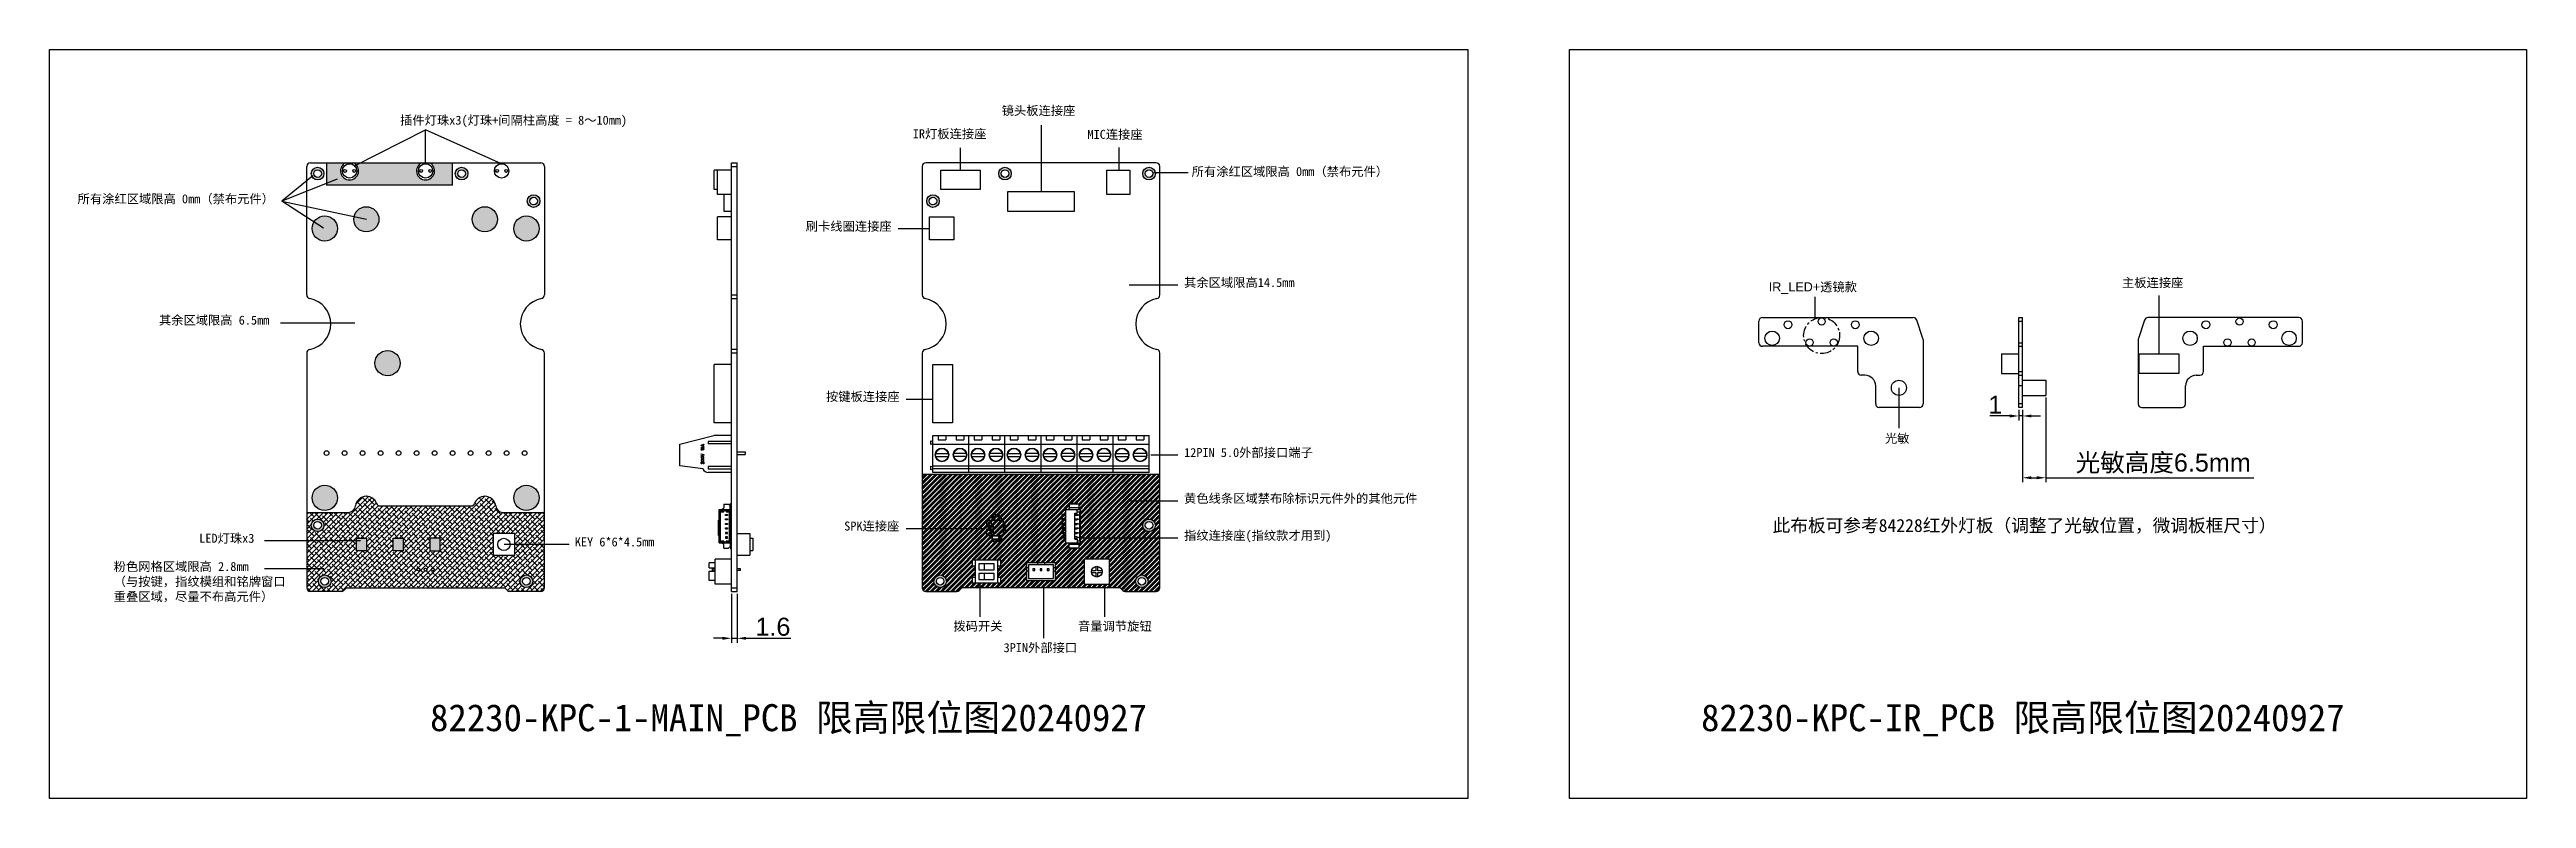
# Model space of a CAD drawing. Header units: millimetres. Extents: x 7 to 1252, y -707 to 211.
# Drawn here: x 7 to 694, y 4 to 211 of the extents above; entities that cross this region are included whole.
import ezdxf

# ---------------------------------------------------------------- set-up
doc = ezdxf.new("R2010")
doc.units = ezdxf.units.MM
doc.linetypes.add('CENTER', pattern=[50.8, 31.75, -6.35, 6.35, -6.35])
doc.layers.add('02___PRT_ALL_AXES', color=7, linetype='Continuous')
doc.layers.add('03___PRT_ALL_CURVES', color=7, linetype='Continuous')
doc.styles.get("Standard").update_dxf_attribs({"font": 'arial.ttf'})
doc.dimstyles.new('ISO-25', dxfattribs={"dimtxt": 5, "dimasz": 2.5, "dimexe": 1.25, "dimexo": 0.625, "dimtad": 1, "dimdsep": 46, "dimtxsty": 'Standard', "dimcen": 0, "dimclrd": 6, "dimclre": 6, "dimadec": 0, "dimazin": 2, "dimtfac": 1, "dimtmove": 0, "dimatfit": 3, "dimfxl": 1, "dimarcsym": 0})

msp = doc.modelspace()

# ---------------------------------------------------------------- texts
at = {"attachment_point": 1}
for s, width, gutter_width, insert, char_height in [('{\\fSimSun|b0|i0|c134|p2;插件灯珠x3(灯珠+间隔柱高度 = 8～10mm)}', 66.17217, 12.5, (103.857, 193.094), 2.5), ('{\\fSimSun|b0|i0|c134|p2;镜头板连接座}', 25.9697, 12.5, (270.918, 195.77), 2.5), ('{\\fSimSun|b0|i0|c134|p2;IR灯板连接座}', 66.17217, 12.5, (246.225, 189.316), 2.5), ('{\\fSimSun|b0|i0|c134|p2;MIC连接座}', 25.9697, 12.5, (294.732, 189.158), 2.5), ('{\\fSimSun|b0|i0|c134|p2;所有涂红区域限高 0mm（禁布元件）}', 66.17217, 12.5, (323.669, 178.851), 2.5), ('{\\fSimSun|b0|i0|c134|p2;所有涂红区域限高 0mm（禁布元件）}', 66.17217, 12.5, (14.295, 171.268), 2.5), ('{\\fSimSun|b0|i0|c134|p2;刷卡线圈连接座}', 66.17217, 12.5, (216.497, 163.649), 2.5), ('{\\fSimSun|b0|i0|c134|p2;其余区域限高14.5mm}', 76.82538, 12.5, (321.561, 148.032), 2.5), ('IR_LED+{\\fSimSun|b0|i0|c134|p2;透镜款}', 26.41186, 12.5, (483.926, 146.819), 2.5), ('{\\fSimSun|b0|i0|c134|p2;主板连接座}', 20.19457, 12.5, (582.013, 147.988), 2.5), ('{\\fSimSun|b0|i0|c134|p2;其余区域限高 6.5mm}', 66.17217, 12.5, (36.879, 137.592), 2.5), ('{\\fSimSun|b0|i0|c134|p2;按键板连接座}', 22.09357, 12.5, (222.11, 116.366), 2.5), ('{\\fSimSun|b0|i0|c134|p2;光敏}', 26.41186, 12.5, (516.199, 104.772), 2.5), ('{\\fSimSun|b0|i0|c134|p2;12PIN 5.0外部接口端子}', 37.92926, 12.5, (321.561, 100.834), 2.5), ('{\\fSimSun|b0|i0|c134|p2;黄色线条区域禁布除标识元件外的其他元件}', 76.82538, 12.5, (321.561, 88.108), 2.5), ('{\\fSimSun|b0|i0|c134|p2;LED灯珠x3}', 20.19457, 12.5, (48.066, 77.033), 2.5), ('{\\fSimSun|b0|i0|c134|p2;KEY 6*6*4.5mm}', 25.20794, 12.5, (152.372, 76.015), 2.5), ('{\\fSimSun|b0|i0|c134|p2;SPK连接座}', 20.19457, 12.5, (227.17, 80.423), 2.5), ('{\\fSimSun|b0|i0|c134|p2;指纹连接座(指纹款才用到)}', 50.30187, 12.5, (321.561, 77.83), 2.5), ('{\\fSimSun|b0|i0|c134|p2;此布板可参考84228红外灯板（调整了光敏位置，微调板框尺寸）}', 181.17383, 18, (484.983, 81.141), 3.6), ('{\\fSimSun|b0|i0|c134|p2;粉色网格区域限高 2.8mm\\P（与按键，指纹模组和铭牌窗口重叠区域，尽量不布高元件）}', 50.5825, 12.5, (24.319, 69.194), 2.5), ('{\\fSimSun|b0|i0|c134|p2;拨码开关}', 25.92925, 12.5, (257.507, 52.641), 2.5), ('{\\fSimSun|b0|i0|c134|p2;音量调节旋钮}', 25.92925, 12.5, (292.115, 52.641), 2.5), ('{\\fSimSun|b0|i0|c134|p2;3PIN外部接口}', 25.92925, 12.5, (271.438, 46.663), 2.5), ('{\\fSimSun|b0|i0|c134|p2;82230-KPC-1-MAIN_PCB 限高限位图20240927}', 209.2366, 37.5, (112.174, 29.724), 7.5), ('{\\fSimSun|b0|i0|c134|p2;82230-KPC-IR_PCB 限高限位图20240927}', 209.2366, 37.5, (465.134, 29.724), 7.5)]:
    msp.add_mtext_dynamic_manual_height_columns(s, width=width, gutter_width=gutter_width, heights=[0], dxfattribs=dict(at, insert=insert, char_height=char_height))

# ---------------------------------------------------------------- blocks, each defined once
blk = doc.blocks.new('*D3')
at = {"color": 6, "lineweight": -2}
for p, q in [((195.84, 60.39), (195.84, 46.76)), ((197.44, 60.39), (197.44, 46.76)), ((193.34, 48.01), (190.84, 48.01)), ((195.84, 48.01), (197.44, 48.01)), ((199.94, 48.01), (212.32, 48.01))]:
    blk.add_line(p, q, dxfattribs=at)
at = {"color": 6}
for points in [[(193.34, 48.43), (193.34, 47.59), (195.84, 48.01)], [(199.94, 48.43), (199.94, 47.59), (197.44, 48.01)]]:
    blk.add_solid(points, dxfattribs=at)
at = {"layer": 'Defpoints', "color": 0}
for p in [(195.84, 61.01), (197.44, 61.01), (197.44, 48.01)]:
    blk.add_point(p, dxfattribs=at)
at = {"color": 0, "insert": (207.38, 51.19), "char_height": 5, "attachment_point": 5}
blk.add_mtext('1.6', dxfattribs=at)
blk = doc.blocks.new('*D4')
at = {"color": 6, "lineweight": -2}
for p, q in [((553.36, 111.44), (553.36, 108.48)), ((554.36, 111.44), (554.36, 108.48)), ((550.86, 109.73), (545.27, 109.73)), ((554.36, 109.73), (553.36, 109.73)), ((556.86, 109.73), (559.36, 109.73))]:
    blk.add_line(p, q, dxfattribs=at)
at = {"color": 6}
for points in [[(550.86, 110.15), (550.86, 109.32), (553.36, 109.73)], [(556.86, 110.15), (556.86, 109.32), (554.36, 109.73)]]:
    blk.add_solid(points, dxfattribs=at)
at = {"layer": 'Defpoints', "color": 0}
for p in [(553.36, 112.06), (554.36, 112.06), (554.36, 109.73)]:
    blk.add_point(p, dxfattribs=at)
at = {"color": 0, "insert": (546.82, 112.87), "char_height": 5, "attachment_point": 5}
blk.add_mtext('1', dxfattribs=at)
blk = doc.blocks.new('*D5')
at = {"color": 6, "lineweight": -2}
for p, q in [((554.36, 111.44), (554.36, 91.33)), ((560.86, 114.83), (560.86, 91.33)), ((556.86, 92.58), (558.36, 92.58)), ((560.86, 92.58), (618.67, 92.58))]:
    blk.add_line(p, q, dxfattribs=at)
at = {"color": 6}
for points in [[(556.86, 93), (556.86, 92.17), (554.36, 92.58)], [(558.36, 93), (558.36, 92.17), (560.86, 92.58)]]:
    blk.add_solid(points, dxfattribs=at)
at = {"layer": 'Defpoints', "color": 0}
for p in [(554.36, 112.06), (560.86, 115.46), (554.36, 92.58)]:
    blk.add_point(p, dxfattribs=at)
at = {"color": 0, "insert": (593.46, 96.52), "char_height": 5, "attachment_point": 5}
blk.add_mtext('{\\fSimSun|b0|i0|c134|p2;光敏高度}6.5mm', dxfattribs=at)

# ---------------------------------------------------------------- dimensions: what is measured, and where the dimension line sits
dim = msp.add_linear_dim(base=(554.363, 109.733), p1=(553.363, 112.063), p2=(554.363, 112.063), dimstyle='ISO-25')
dim.commit()
dim.dimension.update_dxf_attribs({"geometry": '*D4', "text_midpoint": (546.817, 109.733), "dimtype": 160})
dim = msp.add_linear_dim(base=(554.363, 92.584), p1=(560.863, 115.459), p2=(554.363, 112.063), text='{\\fSimSun|b0|i0|c134|p2;光敏高度}6.5mm', dimstyle='ISO-25')
dim.commit()
dim.dimension.update_dxf_attribs({"geometry": '*D5', "text_midpoint": (593.462, 92.584), "dimtype": 160})
dim = msp.add_linear_dim(base=(197.44, 48.011), p1=(195.84, 61.014), p2=(197.44, 61.014), dimstyle='ISO-25')
dim.commit()
dim.dimension.update_dxf_attribs({"geometry": '*D3', "text_midpoint": (207.38, 51.189)})

# ---------------------------------------------------------------- hatches: boundary and pattern name
h = msp.add_hatch(color=1)
h.dxf.hatch_style = 1
h.paths.add_polyline_path([(81.184, 63.847, 1), (84.684, 63.847, 1)])
h.paths.add_polyline_path([(81.884, 63.847, -1), (83.984, 63.847, -1)], flags=16)
h.paths.add_polyline_path([(137.184, 63.847, 1), (140.684, 63.847, 1)])
h.paths.add_polyline_path([(139.984, 63.847, -1), (137.884, 63.847, -1)], flags=16)
h.paths.add_polyline_path([(82.684, 79.378, 1), (79.184, 79.378, 1)])
h.paths.add_polyline_path([(79.884, 79.378, -1), (81.984, 79.378, -1)], flags=16)
h.paths.add_polyline_path([(142.434, 86.992, 1), (135.434, 86.992, 1)])
h.paths.add_polyline_path([(79.434, 86.992, 1), (86.434, 86.992, 1)])
h.paths.add_polyline_path([(96.871, 124.378, 1), (103.871, 124.378, 1)])
h.paths.add_polyline_path([(86.434, 161.764, 1), (79.434, 161.764, 1)])
h.paths.add_polyline_path([(97.982, 164.328, 1), (90.982, 164.328, 1)])
h.paths.add_polyline_path([(130.886, 164.328, 1), (123.886, 164.328, 1)])
h.paths.add_polyline_path([(142.434, 161.764, 1), (135.434, 161.764, 1)])
h.paths.add_polyline_path([(142.684, 169.378, 1), (139.184, 169.378, 1)])
h.paths.add_polyline_path([(139.884, 169.378, -1), (141.984, 169.378, -1)], flags=16)
h.paths.add_polyline_path([(122.684, 177.014, 1), (119.184, 177.014, 1)])
h.paths.add_polyline_path([(119.884, 177.014, -1), (121.984, 177.014, -1)], flags=16)
h.paths.add_polyline_path([(118.434, 173.764), (118.434, 180.014), (112.024, 180.014, -4.3588989), (109.844, 180.014), (90.91, 180.014, -4.3588989), (88.73, 180.014), (83.434, 180.014), (83.434, 173.764)])
h.paths.add_polyline_path([(82.684, 177.014, 1), (79.184, 177.014, 1)])
h.paths.add_polyline_path([(79.884, 177.014, -1), (81.984, 177.014, -1)], flags=16)
h = msp.add_hatch(color=1)
h.dxf.hatch_style = 1
h.paths.add_polyline_path([(313.58, 177.014, 1), (310.08, 177.014, 1)])
h.paths.add_polyline_path([(312.88, 177.014, -1), (310.78, 177.014, -1)], flags=16)
h.paths.add_polyline_path([(273.58, 177.014, 1), (270.08, 177.014, 1)])
h.paths.add_polyline_path([(270.78, 177.014, -1), (272.88, 177.014, -1)], flags=16)
h.paths.add_polyline_path([(253.58, 169.378, 1), (250.08, 169.378, 1)])
h.paths.add_polyline_path([(250.78, 169.378, -1), (252.88, 169.378, -1)], flags=16)
h.paths.add_polyline_path([(313.58, 79.378, 1), (310.08, 79.378, 1)])
h.paths.add_polyline_path([(310.78, 79.378, -1), (312.88, 79.378, -1)], flags=16)
h.paths.add_polyline_path([(308.08, 63.847, 1), (311.58, 63.847, 1)])
h.paths.add_polyline_path([(310.88, 63.847, 1), (308.78, 63.847, 1)], flags=16)
h.paths.add_polyline_path([(255.58, 63.847, 1), (252.08, 63.847, 1)])
h.paths.add_polyline_path([(252.78, 63.847, -1), (254.88, 63.847, -1)], flags=16)
h = msp.add_hatch()
h.set_pattern_fill('GOST_GROUND', color=61, scale=0.1)
h.set_pattern_definition([(45, (58.3986, 49.3841), (1.4142136, 0), [2]), (45, (58.6986, 49.3841), (1.4142136, 0), [2]), (45, (58.9986, 49.3841), (1.4142136, 0), [2])])
h.paths.add_polyline_path([(314.83, 75.901), (314.83, 93.607), (248.83, 93.607), (248.83, 62.014, 0.4142136), (249.83, 61.014), (258.416, 61.014, 0.1989124), (259.123, 61.307), (259.83, 62.014), (303.83, 62.014), (304.537, 61.307, 0.1989124), (305.244, 61.014), (313.83, 61.014, 0.4142136), (314.83, 62.014), (314.83, 75.901), (292.83, 75.901), (292.83, 74.514), (292.43, 74.514), (292.43, 73.014), (291.83, 73.014), (291.63, 72.814), (289.83, 72.814), (289.63, 73.014), (289.63, 74.514), (288.63, 74.514), (288.63, 75.854), (287.63, 75.854), (287.63, 76.174), (288.63, 76.174), (288.63, 77.104), (287.63, 77.104), (287.63, 77.424), (288.63, 77.424), (288.63, 78.354), (287.63, 78.354), (287.63, 78.674), (288.63, 78.674), (288.63, 79.604), (287.63, 79.604), (287.63, 79.924), (288.63, 79.924), (288.63, 80.854), (287.63, 80.854), (287.63, 81.174), (288.63, 81.174), (288.63, 82.104), (287.63, 82.104), (287.63, 82.424), (288.63, 82.424), (288.63, 83.764), (289.63, 83.764), (289.63, 85.264), (289.83, 85.464), (291.63, 85.464), (291.83, 85.264), (292.43, 85.264), (292.43, 83.764), (292.83, 83.764), (292.83, 75.901)])
h.paths.add_polyline_path([(313.58, 79.378, -1), (310.08, 79.378, -1)], flags=16)
h.paths.add_polyline_path([(312.88, 79.378, -1), (310.78, 79.378, -1)], flags=0)
h.paths.add_polyline_path([(300.83, 70.014), (300.83, 63.014), (293.83, 63.014), (293.83, 70.014)], flags=16)
h.paths.add_polyline_path([(298.83, 66.514, -1), (295.83, 66.514, -1)], flags=0)
h.paths.add_polyline_path([(311.58, 63.847, -1), (308.08, 63.847, -1)], flags=16)
h.paths.add_polyline_path([(310.88, 63.847, -1), (308.78, 63.847, -1)], flags=0)
h.paths.add_polyline_path([(285.83, 68.934), (285.83, 64.094), (277.83, 64.094), (277.83, 68.934)], flags=16)
h.paths.add_polyline_path([(285.33, 68.434), (285.33, 64.594), (278.33, 64.594), (278.33, 68.434)], flags=0)
h.paths.add_polyline_path([(284.08, 67.334), (284.08, 66.834), (283.58, 66.834), (283.58, 67.334)], flags=0)
h.paths.add_polyline_path([(282.08, 67.334), (282.08, 66.834), (281.58, 66.834), (281.58, 67.334)], flags=0)
h.paths.add_polyline_path([(280.08, 67.334), (280.08, 66.834), (279.58, 66.834), (279.58, 67.334)], flags=0)
h.paths.add_polyline_path([(266.83, 80.764), (268.33, 80.764), (268.33, 80.814), (268.3, 80.814)], flags=16)
h.paths.add_polyline_path([(268.32, 80.834, -1), (268.28, 80.834)], flags=16)
h.paths.add_polyline_path([(270.08, 80.834), (270.1, 80.834), (270.1, 81.044), (270.1, 81.048, 0.2403212), (270.08, 81.078), (270.08, 81.794), (270.06, 81.794), (270.06, 81.774, 2.4142136), (270.04, 81.794), (268.28, 81.794, -0.4142136), (268.3, 81.814), (268.33, 81.814), (268.33, 82.244), (268.28, 82.244, -1), (268.32, 82.244), (268.33, 82.264), (268.33, 81.814), (270.08, 81.814)], flags=16)
h.paths.add_polyline_path([(270.06, 76.425, 2.4142136), (270.04, 76.445), (268.3, 76.445), (268.3, 75.485), (268.32, 75.485, -1), (268.28, 75.485), (268.3, 75.485), (268.3, 75.505, 2.4142136), (268.32, 75.485), (270.06, 75.485), (270.06, 76.445), (270.04, 76.445, -1), (270.08, 76.445), (270.06, 76.445)], flags=16)
h.paths.add_polyline_path([(267.83, 79.414), (267.83, 79.114), (267.43, 79.185), (267.43, 79.344)], flags=16)
h.paths.add_polyline_path([(267.83, 78.164), (267.83, 77.864), (267.43, 77.935), (267.43, 78.094)], flags=16)
h.paths.add_polyline_path([(270.68, 69.664), (270.68, 68.164), (269.83, 68.164), (269.83, 64.864), (270.68, 64.864), (270.68, 63.364), (269.83, 63.364), (263.53, 63.364), (262.68, 63.364), (262.68, 64.864), (263.53, 64.864), (263.53, 68.164), (262.68, 68.164), (262.68, 69.664), (263.53, 69.664), (269.83, 69.664)], flags=16)
h.paths.add_polyline_path([(268.83, 68.664), (268.83, 67.014), (264.53, 67.014), (264.53, 68.664)], flags=0)
h.paths.add_polyline_path([(268.83, 66.014), (268.83, 64.364), (264.53, 64.364), (264.53, 66.014)], flags=0)
h.paths.add_polyline_path([(255.58, 63.847, -1), (252.08, 63.847, -1)], flags=16)
h.paths.add_polyline_path([(254.88, 63.847, -1), (252.78, 63.847, -1)], flags=0)
h = msp.add_hatch()
h.set_pattern_fill('ANSI38', color=241, scale=0.3)
h.set_pattern_definition([(45, (58.3986, 49.3841), (-0.673519, 0.673519), []), (135, (58.3986, 49.3841), (-2.020558, 0.673519), [2.38125, -1.42875])])
h.paths.add_polyline_path([(132.934, 62.014), (133.641, 61.307, 0.1989124), (134.348, 61.014), (142.934, 61.014, 0.4142136), (143.934, 62.014), (143.934, 82.978), (132.386, 82.978, -0.3822863), (130.398, 84.758, 0.3822863), (127.416, 87.428, 0.3236686), (124.526, 85.426, -0.3181694), (123.583, 84.758), (98.285, 84.758, -0.3180805), (97.342, 85.426, 0.3180805), (94.512, 87.428, 0.3880994), (91.47, 84.759, -0.3823569), (89.482, 82.978), (77.934, 82.978), (77.934, 62.014, 0.4142136), (78.934, 61.014), (87.52, 61.014, 0.1989124), (88.227, 61.307), (88.934, 62.014)])
h.paths.add_polyline_path([(114.95, 72.337), (112.15, 72.337), (112.15, 75.837), (114.95, 75.837)], flags=16)
h.paths.add_polyline_path([(113.334, 67.084, -1), (112.534, 67.084, -1)], flags=16)
h.paths.add_polyline_path([(111.334, 67.084, -1), (110.534, 67.084, -1)], flags=16)
h.paths.add_polyline_path([(129.68, 71.087), (129.68, 77.087), (135.68, 77.087), (135.68, 71.087)], flags=16)
h.paths.add_polyline_path([(109.334, 67.084, -1), (108.534, 67.084, -1)], flags=16)
h.paths.add_polyline_path([(130.98, 74.087, -1), (134.38, 74.087, -1)], flags=0)
h.paths.add_polyline_path([(104.75, 72.337), (101.95, 72.337), (101.95, 75.837), (104.75, 75.837)], flags=16)
h.paths.add_polyline_path([(140.684, 63.847, -1), (137.184, 63.847, -1)], flags=16)
h.paths.add_polyline_path([(139.984, 63.847, -1), (137.884, 63.847, -1)], flags=0)
h.paths.add_polyline_path([(94.55, 72.337), (91.75, 72.337), (91.75, 75.837), (94.55, 75.837)], flags=16)
h.paths.add_polyline_path([(84.684, 63.847, -1), (81.184, 63.847, -1)], flags=16)
h.paths.add_polyline_path([(83.984, 63.847, -1), (81.884, 63.847, -1)], flags=0)
h.paths.add_polyline_path([(79.184, 79.378, -1), (82.684, 79.378, -1)], flags=16)
h.paths.add_polyline_path([(79.884, 79.378, -1), (81.984, 79.378, -1)], flags=0)
h = msp.add_hatch(color=2)
h.dxf.hatch_style = 1
h.paths.add_polyline_path([(94.55, 75.837), (91.75, 75.837), (91.75, 72.337), (94.55, 72.337)])
h.paths.add_polyline_path([(101.95, 72.337), (104.75, 72.337), (104.75, 75.837), (101.95, 75.837)])
h.paths.add_polyline_path([(114.95, 72.337), (114.95, 75.837), (112.15, 75.837), (112.15, 72.337)])

# ---------------------------------------------------------------- linework, layer by layer
at = {"color": 6}
for p, q in [((91.226, 179.187), (110.934, 189.181)), ((132.048, 179.764), (110.934, 189.181)), ((110.934, 179.764), (110.934, 189.181)), ((281.942, 172.014), (281.942, 190.42)), ((259.471, 178.014), (259.471, 184.198)), ((303.533, 178.014), (303.533, 184.217)), ((79.619, 176.409), (70.985, 169.408)), ((86.402, 175.442), (70.985, 169.408)), ((322.738, 177.2), (313.189, 177.2)), ((82.57, 161.828), (70.985, 169.408)), ((70.985, 169.408), (94.482, 164.328)), ((242.119, 161.814), (250.83, 161.814)), ((306.33, 146.103), (319.83, 146.103)), ((496.825, 136.728), (496.825, 142.82)), ((592.306, 126.963), (592.306, 143.161)), ((70.644, 135.623), (91.294, 135.623)), ((520.063, 117.559), (520.063, 106.346)), ((244.364, 114.437), (251.83, 114.437)), ((312.318, 98.905), (319.83, 98.905)), ((306.33, 86.179), (319.83, 86.179)), ((244.364, 78.494), (265.995, 78.494)), ((292.83, 75.901), (319.83, 75.901)), ((92.858, 75.105), (66.217, 75.105)), ((150.841, 74.087), (132.735, 74.087)), ((82.662, 67.267), (66.217, 67.267)), ((264.859, 62.929), (264.859, 54.01)), ((282.55, 62.929), (282.55, 48.061)), ((299.467, 62.929), (299.467, 54.01))]:
    msp.add_line(p, q, dxfattribs=at)
at = {"color": 7, "linetype": 'Continuous'}
for p, q in [((77.934, 143.324), (77.934, 179.014)), ((78.934, 180.014), (142.934, 180.014)), ((143.934, 179.014), (143.934, 143.324)), ((195.84, 61.014), (195.84, 180.014)), ((195.84, 180.014), (197.44, 180.014)), ((195.84, 179.014), (197.44, 179.014)), ((197.44, 61.014), (197.44, 180.014)), ((248.83, 179.014), (248.83, 143.324)), ((313.83, 180.014), (249.83, 180.014)), ((314.83, 143.324), (314.83, 179.014)), ((195.84, 143.324), (197.44, 143.324)), ((195.84, 142.341), (197.44, 142.341)), ((481.172, 130.068), (481.172, 136.053)), ((482.172, 137.053), (524.051, 137.053)), ((526.721, 131.207), (525, 136.369)), ((526.772, 130.891), (526.772, 113.063)), ((553.363, 112.063), (553.363, 137.053)), ((553.363, 137.053), (554.363, 137.053)), ((553.363, 136.053), (554.363, 136.053)), ((554.363, 112.063), (554.363, 137.053)), ((586.506, 130.891), (586.506, 113.063)), ((588.278, 136.369), (586.557, 131.207)), ((631.106, 137.053), (589.227, 137.053)), ((632.106, 130.068), (632.106, 136.053)), ((77.934, 127.205), (77.934, 62.014)), ((143.934, 62.014), (143.934, 127.205)), ((197.44, 128.188), (195.84, 128.188)), ((197.44, 127.205), (195.84, 127.205)), ((248.83, 127.205), (248.83, 62.014)), ((314.83, 62.014), (314.83, 127.205)), ((508.613, 129.068), (482.172, 129.068)), ((508.613, 122.053), (508.613, 129.068)), ((548.563, 126.963), (548.563, 121.563)), ((548.563, 126.963), (553.363, 126.963)), ((553.363, 130.068), (554.363, 130.068)), ((553.363, 129.068), (554.363, 129.068)), ((604.665, 122.053), (604.665, 129.068)), ((604.665, 129.068), (631.106, 129.068)), ((510.623, 121.053), (509.613, 121.053)), ((513.623, 113.063), (513.623, 118.053)), ((548.563, 121.563), (553.363, 121.563)), ((553.363, 122.053), (554.363, 122.053)), ((553.363, 121.053), (554.363, 121.053)), ((554.363, 118.053), (553.363, 118.053)), ((599.655, 113.063), (599.655, 118.053)), ((602.655, 121.053), (603.665, 121.053)), ((525.772, 112.063), (514.623, 112.063)), ((554.363, 113.063), (553.363, 113.063)), ((554.363, 112.063), (553.363, 112.063)), ((587.506, 112.063), (598.655, 112.063)), ((197.44, 99.814), (199.64, 99.814)), ((197.44, 99.014), (199.64, 99.014)), ((199.64, 99.814), (199.64, 99.014)), ((88.227, 61.307), (88.934, 62.014)), ((88.934, 62.014), (132.934, 62.014)), ((132.934, 62.014), (133.641, 61.307)), ((195.84, 62.014), (197.44, 62.014)), ((198.34, 67.334), (197.44, 67.334)), ((198.34, 66.834), (197.44, 66.834)), ((198.34, 66.834), (198.34, 67.334)), ((259.123, 61.307), (259.83, 62.014)), ((303.83, 62.014), (259.83, 62.014)), ((303.83, 62.014), (304.537, 61.307)), ((87.52, 61.014), (78.934, 61.014)), ((142.934, 61.014), (134.348, 61.014)), ((195.84, 61.014), (197.44, 61.014)), ((249.83, 61.014), (258.416, 61.014)), ((305.244, 61.014), (313.83, 61.014))]:
    msp.add_line(p, q, dxfattribs=at)
at = {"color": 4, "linetype": 'Continuous'}
for p, q in [((191.04, 172.614), (191.04, 178.014)), ((195.84, 178.014), (191.04, 178.014)), ((192.04, 172.614), (191.04, 172.614)), ((192.04, 171.214), (192.04, 178.014)), ((195.84, 171.214), (192.04, 171.214)), ((193.84, 166.514), (193.84, 171.214)), ((195.84, 166.514), (193.84, 166.514)), ((192.04, 158.614), (192.04, 165.014)), ((195.84, 165.014), (192.04, 165.014)), ((195.84, 158.614), (192.04, 158.614)), ((195.84, 124.014), (191.04, 124.014)), ((191.04, 107.814), (191.04, 124.014)), ((554.363, 119.659), (560.863, 119.659)), ((560.863, 119.659), (560.863, 115.459)), ((554.363, 115.459), (560.863, 115.459)), ((181.54, 101.914), (190.94, 104.314)), ((195.84, 104.314), (190.94, 104.314)), ((195.84, 107.814), (191.04, 107.814)), ((251.83, 104.314), (311.83, 104.314)), ((251.83, 94.014), (251.83, 104.314)), ((253.28, 104.314), (253.28, 103.114)), ((255.38, 104.314), (255.38, 103.114)), ((258.28, 104.314), (258.28, 103.114)), ((260.38, 104.314), (260.38, 103.114)), ((261.83, 94.014), (261.83, 104.314)), ((263.28, 104.314), (263.28, 103.114)), ((265.38, 104.314), (265.38, 103.114)), ((268.28, 104.314), (268.28, 103.114)), ((270.38, 104.314), (270.38, 103.114)), ((271.83, 94.014), (271.83, 104.314)), ((273.28, 104.314), (273.28, 103.114)), ((275.38, 104.314), (275.38, 103.114)), ((278.28, 104.314), (278.28, 103.114)), ((280.38, 104.314), (280.38, 103.114)), ((281.83, 94.014), (281.83, 104.314)), ((283.28, 104.314), (283.28, 103.114)), ((285.38, 104.314), (285.38, 103.114)), ((288.28, 104.314), (288.28, 103.114)), ((290.38, 104.314), (290.38, 103.114)), ((291.83, 94.014), (291.83, 104.314)), ((293.28, 104.314), (293.28, 103.114)), ((295.38, 104.314), (295.38, 103.114)), ((298.28, 104.314), (298.28, 103.114)), ((300.38, 104.314), (300.38, 103.114)), ((301.83, 94.014), (301.83, 104.314)), ((303.28, 104.314), (303.28, 103.114)), ((305.38, 104.314), (305.38, 103.114)), ((308.28, 104.314), (308.28, 103.114)), ((310.38, 104.314), (310.38, 103.114)), ((311.83, 94.014), (311.83, 104.314)), ((181.54, 95.914), (181.54, 101.914)), ((187.44, 101.664), (188.24, 101.931)), ((187.44, 101.531), (187.44, 101.664)), ((188.24, 101.264), (187.44, 101.531)), ((187.525, 101.098), (187.44, 101.098)), ((187.44, 101.098), (187.44, 100.531)), ((187.44, 100.531), (187.883, 100.531)), ((187.44, 100.398), (188.24, 100.398)), ((187.44, 100.298), (187.44, 100.398)), ((187.559, 100.198), (187.44, 100.298)), ((187.44, 99.264), (188.24, 98.998)), ((187.44, 99.164), (187.44, 99.264)), ((188.138, 98.931), (187.44, 99.164)), ((187.44, 98.698), (188.138, 98.931)), ((188.24, 98.864), (187.44, 98.598)), ((187.44, 98.598), (187.44, 98.698)), ((187.457, 98.264), (187.44, 98.164)), ((187.44, 98.164), (187.457, 98.064)), ((187.457, 97.531), (187.44, 97.431)), ((187.44, 97.431), (187.457, 97.331)), ((187.44, 96.714), (187.457, 96.831)), ((187.44, 96.681), (187.44, 96.714)), ((187.457, 96.564), (187.44, 96.681)), ((187.508, 98.348), (187.457, 98.264)), ((187.457, 98.064), (187.508, 97.981)), ((187.508, 97.614), (187.457, 97.531)), ((187.457, 97.331), (187.508, 97.248)), ((187.457, 96.831), (187.491, 96.898)), ((187.491, 96.498), (187.457, 96.564)), ((187.491, 96.898), (187.559, 96.964)), ((187.559, 96.431), (187.491, 96.498)), ((187.508, 101.598), (187.968, 101.748)), ((187.968, 101.448), (187.508, 101.598)), ((187.559, 98.398), (187.508, 98.348)), ((187.508, 97.981), (187.559, 97.931)), ((187.559, 97.664), (187.508, 97.614)), ((187.508, 97.248), (187.559, 97.198)), ((187.525, 100.614), (187.525, 101.098)), ((187.798, 100.614), (187.525, 100.614)), ((187.542, 98.248), (187.525, 98.164)), ((187.525, 98.164), (187.542, 98.081)), ((187.542, 97.514), (187.525, 97.431)), ((187.525, 97.431), (187.542, 97.348)), ((187.542, 96.814), (187.525, 96.731)), ((187.525, 96.731), (187.525, 96.664)), ((187.525, 96.664), (187.542, 96.581)), ((187.577, 98.298), (187.542, 98.248)), ((187.542, 98.081), (187.577, 98.031)), ((187.577, 97.564), (187.542, 97.514)), ((187.542, 97.348), (187.577, 97.298)), ((187.577, 96.864), (187.542, 96.814)), ((187.542, 96.581), (187.577, 96.531)), ((187.696, 100.198), (187.559, 100.198)), ((187.628, 98.431), (187.559, 98.398)), ((187.559, 97.931), (187.628, 97.898)), ((187.628, 97.698), (187.559, 97.664)), ((187.559, 97.198), (187.628, 97.164)), ((187.559, 96.964), (187.628, 96.981)), ((187.628, 96.414), (187.559, 96.431)), ((188.24, 100.298), (187.577, 100.298)), ((187.577, 100.298), (187.696, 100.198)), ((187.679, 98.364), (187.577, 98.298)), ((187.577, 98.031), (187.679, 97.964)), ((187.679, 97.631), (187.577, 97.564)), ((187.577, 97.298), (187.679, 97.231)), ((187.628, 96.898), (187.577, 96.864)), ((187.577, 96.531), (187.628, 96.498)), ((187.679, 98.448), (187.628, 98.431)), ((187.628, 97.898), (187.679, 97.881)), ((187.679, 97.714), (187.628, 97.698)), ((187.628, 97.164), (187.679, 97.148)), ((187.628, 96.981), (187.662, 96.981)), ((187.662, 96.898), (187.628, 96.898)), ((187.628, 96.498), (187.628, 96.414)), ((187.662, 96.981), (187.73, 96.964)), ((187.73, 96.864), (187.662, 96.898)), ((187.764, 98.464), (187.679, 98.448)), ((187.781, 98.381), (187.679, 98.364)), ((187.679, 97.964), (187.781, 97.948)), ((187.679, 97.881), (187.764, 97.864)), ((187.764, 97.731), (187.679, 97.714)), ((187.781, 97.648), (187.679, 97.631)), ((187.679, 97.231), (187.781, 97.214)), ((187.679, 97.148), (187.764, 97.131)), ((187.747, 100.964), (187.73, 100.881)), ((187.73, 100.881), (187.73, 100.781)), ((187.73, 100.781), (187.747, 100.698)), ((187.73, 96.964), (187.781, 96.931)), ((187.764, 96.831), (187.73, 96.864)), ((187.798, 101.048), (187.747, 100.964)), ((187.747, 100.698), (187.798, 100.614)), ((187.917, 98.464), (187.764, 98.464)), ((187.764, 97.864), (187.917, 97.864)), ((187.917, 97.731), (187.764, 97.731)), ((187.764, 97.131), (187.917, 97.131)), ((187.798, 96.731), (187.764, 96.831)), ((187.9, 98.381), (187.781, 98.381)), ((187.781, 97.948), (187.9, 97.948)), ((187.9, 97.648), (187.781, 97.648)), ((187.781, 97.214), (187.9, 97.214)), ((187.781, 96.931), (187.832, 96.864)), ((187.866, 101.098), (187.798, 101.048)), ((187.798, 96.664), (187.798, 96.731)), ((187.866, 96.664), (187.798, 96.664)), ((187.815, 100.881), (187.832, 100.948)), ((187.815, 100.781), (187.815, 100.881)), ((187.832, 100.714), (187.815, 100.781)), ((187.832, 100.948), (187.866, 100.998)), ((187.883, 100.648), (187.832, 100.714)), ((187.832, 96.864), (187.866, 96.948)), ((187.951, 101.131), (187.866, 101.098)), ((187.866, 100.998), (187.917, 101.031)), ((187.866, 96.948), (187.917, 96.981)), ((187.883, 96.831), (187.866, 96.731)), ((187.866, 96.731), (187.866, 96.664)), ((187.883, 100.531), (187.883, 100.648)), ((187.917, 96.881), (187.883, 96.831)), ((188.002, 98.364), (187.9, 98.381)), ((187.9, 97.948), (188.002, 97.964)), ((188.002, 97.631), (187.9, 97.648)), ((187.9, 97.214), (188.002, 97.231)), ((187.917, 101.031), (187.968, 101.048)), ((188.002, 98.448), (187.917, 98.464)), ((187.917, 97.864), (188.002, 97.881)), ((188.002, 97.714), (187.917, 97.731)), ((187.917, 97.131), (188.002, 97.148)), ((187.917, 96.981), (187.985, 96.998)), ((187.985, 96.914), (187.917, 96.881)), ((188.019, 101.131), (187.951, 101.131)), ((187.968, 101.748), (187.968, 101.448)), ((187.968, 101.048), (188.002, 101.048)), ((187.985, 96.998), (188.053, 96.998)), ((188.053, 96.914), (187.985, 96.914)), ((188.002, 101.048), (188.053, 101.031)), ((188.053, 98.431), (188.002, 98.448)), ((188.104, 98.298), (188.002, 98.364)), ((188.002, 97.964), (188.104, 98.031)), ((188.002, 97.881), (188.053, 97.898)), ((188.053, 97.698), (188.002, 97.714)), ((188.104, 97.564), (188.002, 97.631)), ((188.002, 97.231), (188.104, 97.298)), ((188.002, 97.148), (188.053, 97.164)), ((188.104, 101.098), (188.019, 101.131)), ((188.24, 101.831), (188.036, 101.764)), ((188.036, 101.764), (188.036, 101.431)), ((188.036, 101.431), (188.24, 101.364)), ((188.104, 100.664), (188.036, 100.631)), ((188.036, 100.631), (188.036, 100.531)), ((188.036, 100.531), (188.104, 100.564)), ((188.053, 101.031), (188.104, 100.998)), ((188.121, 98.398), (188.053, 98.431)), ((188.053, 97.898), (188.121, 97.931)), ((188.121, 97.664), (188.053, 97.698)), ((188.053, 97.164), (188.121, 97.198)), ((188.053, 96.998), (188.104, 96.981)), ((188.087, 96.898), (188.053, 96.914)), ((188.053, 96.481), (188.087, 96.498)), ((188.053, 96.398), (188.053, 96.481)), ((188.104, 96.414), (188.053, 96.398)), ((188.121, 96.864), (188.087, 96.898)), ((188.087, 96.498), (188.121, 96.531)), ((188.172, 101.048), (188.104, 101.098)), ((188.104, 100.998), (188.138, 100.948)), ((188.138, 100.714), (188.104, 100.664)), ((188.104, 100.564), (188.172, 100.614)), ((188.138, 98.248), (188.104, 98.298)), ((188.104, 98.031), (188.138, 98.081)), ((188.138, 97.514), (188.104, 97.564)), ((188.104, 97.298), (188.138, 97.348)), ((188.104, 96.981), (188.155, 96.948)), ((188.155, 96.448), (188.104, 96.414)), ((188.172, 98.348), (188.121, 98.398)), ((188.121, 97.931), (188.172, 97.981)), ((188.172, 97.614), (188.121, 97.664)), ((188.121, 97.198), (188.172, 97.248)), ((188.138, 96.831), (188.121, 96.864)), ((188.121, 96.531), (188.138, 96.564)), ((188.138, 100.948), (188.155, 100.881)), ((188.155, 100.781), (188.138, 100.714)), ((188.155, 98.164), (188.138, 98.248)), ((188.138, 98.081), (188.155, 98.164)), ((188.155, 97.431), (188.138, 97.514)), ((188.138, 97.348), (188.155, 97.431)), ((188.155, 96.748), (188.138, 96.831)), ((188.138, 96.564), (188.155, 96.648)), ((188.155, 100.881), (188.155, 100.781)), ((188.155, 96.948), (188.189, 96.898)), ((188.155, 96.648), (188.155, 96.748)), ((188.189, 96.498), (188.155, 96.448)), ((188.223, 100.964), (188.172, 101.048)), ((188.172, 100.614), (188.223, 100.698)), ((188.223, 98.264), (188.172, 98.348)), ((188.172, 97.981), (188.223, 98.064)), ((188.223, 97.531), (188.172, 97.614)), ((188.172, 97.248), (188.223, 97.331)), ((188.189, 96.898), (188.223, 96.831)), ((188.223, 96.564), (188.189, 96.498)), ((188.24, 100.881), (188.223, 100.964)), ((188.223, 100.698), (188.24, 100.781)), ((188.24, 98.164), (188.223, 98.264)), ((188.223, 98.064), (188.24, 98.164)), ((188.24, 97.431), (188.223, 97.531)), ((188.223, 97.331), (188.24, 97.431)), ((188.223, 96.831), (188.24, 96.764)), ((188.24, 96.631), (188.223, 96.564)), ((188.24, 101.931), (188.24, 101.831)), ((188.24, 101.364), (188.24, 101.264)), ((188.24, 100.781), (188.24, 100.881)), ((188.24, 100.398), (188.24, 100.298)), ((188.24, 98.998), (188.24, 98.864)), ((188.24, 96.764), (188.24, 96.631)), ((195.84, 102.664), (189.44, 102.664)), ((189.44, 102.664), (189.44, 101.964)), ((195.84, 101.964), (189.44, 101.964)), ((251.23, 102.814), (251.83, 102.664)), ((251.23, 101.814), (251.23, 102.814)), ((251.818, 101.961), (251.23, 101.814)), ((251.83, 101.914), (311.83, 101.914)), ((252.575, 99.304), (256.085, 99.304)), ((252.575, 98.504), (256.085, 98.504)), ((253.28, 103.114), (255.38, 103.114)), ((261.085, 99.304), (257.575, 99.304)), ((261.085, 98.504), (257.575, 98.504)), ((258.28, 103.114), (260.38, 103.114)), ((262.575, 99.304), (266.085, 99.304)), ((262.575, 98.504), (266.085, 98.504)), ((263.28, 103.114), (265.38, 103.114)), ((271.085, 99.304), (267.575, 99.304)), ((271.085, 98.504), (267.575, 98.504)), ((268.28, 103.114), (270.38, 103.114)), ((272.575, 99.304), (276.085, 99.304)), ((272.575, 98.504), (276.085, 98.504)), ((273.28, 103.114), (275.38, 103.114)), ((281.085, 99.304), (277.575, 99.304)), ((281.085, 98.504), (277.575, 98.504)), ((278.28, 103.114), (280.38, 103.114)), ((282.575, 99.304), (286.085, 99.304)), ((282.575, 98.504), (286.085, 98.504)), ((283.28, 103.114), (285.38, 103.114)), ((291.085, 99.304), (287.575, 99.304)), ((291.085, 98.504), (287.575, 98.504)), ((288.28, 103.114), (290.38, 103.114)), ((292.575, 99.304), (296.085, 99.304)), ((292.575, 98.504), (296.085, 98.504)), ((293.28, 103.114), (295.38, 103.114)), ((301.085, 99.304), (297.575, 99.304)), ((301.085, 98.504), (297.575, 98.504)), ((298.28, 103.114), (300.38, 103.114)), ((302.575, 99.304), (306.085, 99.304)), ((302.575, 98.504), (306.085, 98.504)), ((303.28, 103.114), (305.38, 103.114)), ((311.085, 99.304), (307.575, 99.304)), ((311.085, 98.504), (307.575, 98.504)), ((308.28, 103.114), (310.38, 103.114)), ((187.94, 95.014), (181.54, 95.914)), ((195.84, 95.664), (189.44, 95.664)), ((189.44, 95.664), (189.44, 94.964)), ((195.84, 94.964), (189.44, 94.964)), ((195.84, 94.014), (189.44, 94.014)), ((251.23, 95.814), (251.83, 95.664)), ((251.23, 94.814), (251.23, 95.814)), ((251.83, 94.964), (251.23, 94.814)), ((251.83, 95.914), (311.83, 95.914)), ((311.83, 95.014), (251.83, 95.014)), ((311.83, 94.014), (251.83, 94.014)), ((192.44, 83.764), (195.69, 83.764)), ((192.44, 74.514), (192.44, 83.764)), ((192.84, 82.764), (192.44, 82.764)), ((192.84, 74.514), (192.84, 83.764)), ((192.84, 83.464), (195.54, 83.464)), ((192.84, 83.164), (193.74, 83.164)), ((193.24, 83.764), (193.74, 84.264)), ((193.74, 85.264), (195.04, 85.264)), ((193.74, 85.264), (193.74, 84.264)), ((193.74, 83.164), (193.74, 83.464)), ((194.44, 83.464), (194.44, 83.164)), ((194.44, 83.164), (195.24, 83.164)), ((195.04, 85.264), (195.54, 84.764)), ((195.54, 83.464), (195.24, 83.164)), ((195.24, 83.164), (195.24, 75.114)), ((195.54, 83.764), (195.54, 84.764)), ((195.64, 84.114), (195.54, 84.114)), ((195.54, 83.914), (195.84, 83.914)), ((195.54, 83.464), (195.54, 74.814)), ((195.64, 85.464), (195.84, 85.464)), ((195.64, 84.114), (195.64, 85.464)), ((195.84, 85.264), (195.64, 85.264)), ((195.69, 83.514), (195.69, 83.764)), ((195.84, 83.514), (195.69, 83.514)), ((195.69, 83.014), (195.84, 83.014)), ((195.69, 83.014), (195.69, 75.264)), ((288.63, 83.764), (292.83, 83.764)), ((288.63, 83.764), (288.63, 74.514)), ((289.63, 85.264), (289.83, 85.464)), ((292.43, 85.264), (289.63, 85.264)), ((289.63, 85.264), (289.63, 83.764)), ((292.43, 84.264), (289.63, 84.264)), ((291.63, 85.464), (289.83, 85.464)), ((291.23, 82.764), (291.83, 82.764)), ((291.23, 75.514), (291.23, 82.764)), ((291.63, 85.464), (291.83, 85.264)), ((291.83, 82.764), (291.83, 83.764)), ((291.83, 83.164), (292.53, 83.164)), ((292.43, 83.764), (292.43, 85.264)), ((292.83, 83.464), (292.53, 83.164)), ((292.53, 83.164), (292.53, 75.114)), ((292.83, 74.514), (292.83, 83.764)), ((135.68, 77.087), (129.68, 77.087)), ((129.68, 77.087), (129.68, 71.087)), ((135.68, 71.087), (135.68, 77.087)), ((192.44, 80.764), (192.24, 80.764)), ((192.24, 76.514), (192.24, 80.764)), ((192.24, 79.414), (192.44, 79.414)), ((192.44, 79.114), (192.24, 79.114)), ((192.24, 78.164), (192.44, 78.164)), ((192.44, 77.864), (192.24, 77.864)), ((192.44, 76.514), (192.24, 76.514)), ((194.215, 82.424), (194.815, 82.424)), ((194.315, 82.324), (194.215, 82.424)), ((194.215, 82.104), (194.215, 82.424)), ((194.215, 82.104), (194.315, 82.204)), ((194.815, 82.104), (194.215, 82.104)), ((194.215, 81.174), (194.815, 81.174)), ((194.315, 81.074), (194.215, 81.174)), ((194.215, 80.854), (194.215, 81.174)), ((194.315, 80.954), (194.215, 80.854)), ((194.815, 80.854), (194.215, 80.854)), ((194.215, 79.924), (194.815, 79.924)), ((194.315, 79.824), (194.215, 79.924)), ((194.215, 79.604), (194.215, 79.924)), ((194.315, 79.704), (194.215, 79.604)), ((194.815, 79.604), (194.215, 79.604)), ((194.215, 78.674), (194.815, 78.674)), ((194.315, 78.574), (194.215, 78.674)), ((194.215, 78.354), (194.215, 78.674)), ((194.315, 78.454), (194.215, 78.354)), ((194.215, 78.354), (194.815, 78.354)), ((194.815, 77.424), (194.215, 77.424)), ((194.315, 77.324), (194.215, 77.424)), ((194.215, 77.424), (194.215, 77.104)), ((194.315, 77.204), (194.215, 77.104)), ((194.215, 77.104), (194.815, 77.104)), ((194.815, 76.174), (194.215, 76.174)), ((194.215, 76.174), (194.315, 76.074)), ((194.215, 76.174), (194.215, 75.854)), ((194.315, 75.954), (194.215, 75.854)), ((194.215, 75.854), (194.815, 75.854)), ((194.715, 82.324), (194.315, 82.324)), ((194.315, 82.324), (194.315, 82.204)), ((194.315, 82.204), (194.715, 82.204)), ((194.715, 81.074), (194.315, 81.074)), ((194.315, 81.074), (194.315, 80.954)), ((194.315, 80.954), (194.715, 80.954)), ((194.715, 79.824), (194.315, 79.824)), ((194.315, 79.824), (194.315, 79.704)), ((194.315, 79.704), (194.715, 79.704)), ((194.715, 78.574), (194.315, 78.574)), ((194.315, 78.454), (194.315, 78.574)), ((194.715, 78.454), (194.315, 78.454)), ((194.315, 77.324), (194.715, 77.324)), ((194.315, 77.204), (194.315, 77.324)), ((194.715, 77.204), (194.315, 77.204)), ((194.315, 76.074), (194.715, 76.074)), ((194.315, 75.954), (194.315, 76.074)), ((194.715, 75.954), (194.315, 75.954)), ((194.715, 82.324), (194.815, 82.424)), ((194.715, 82.204), (194.715, 82.324)), ((194.815, 82.104), (194.715, 82.204)), ((194.815, 81.174), (194.715, 81.074)), ((194.715, 80.954), (194.715, 81.074)), ((194.815, 80.854), (194.715, 80.954)), ((194.815, 79.924), (194.715, 79.824)), ((194.715, 79.824), (194.715, 79.704)), ((194.815, 79.604), (194.715, 79.704)), ((194.815, 78.674), (194.715, 78.574)), ((194.715, 78.454), (194.715, 78.574)), ((194.815, 78.354), (194.715, 78.454)), ((194.815, 77.424), (194.715, 77.324)), ((194.715, 77.324), (194.715, 77.204)), ((194.815, 77.104), (194.715, 77.204)), ((194.815, 76.174), (194.715, 76.074)), ((194.715, 76.074), (194.715, 75.954)), ((194.715, 75.954), (194.815, 75.854)), ((194.815, 82.424), (194.815, 82.104)), ((194.815, 81.174), (194.815, 80.854)), ((194.815, 79.924), (194.815, 79.604)), ((194.815, 78.674), (194.815, 78.354)), ((194.815, 77.104), (194.815, 77.424)), ((194.815, 75.854), (194.815, 76.174)), ((195.84, 82.424), (195.69, 82.424)), ((195.69, 82.104), (195.84, 82.104)), ((195.84, 81.174), (195.69, 81.174)), ((195.69, 80.854), (195.84, 80.854)), ((195.82, 80.834), (195.69, 80.834)), ((195.69, 80.814), (195.84, 80.814)), ((195.84, 79.924), (195.69, 79.924)), ((195.69, 79.604), (195.84, 79.604)), ((195.69, 79.414), (195.84, 79.414)), ((195.84, 79.114), (195.69, 79.114)), ((195.84, 78.674), (195.69, 78.674)), ((195.69, 78.354), (195.84, 78.354)), ((195.69, 78.164), (195.84, 78.164)), ((195.84, 77.864), (195.69, 77.864)), ((195.84, 77.424), (195.69, 77.424)), ((195.69, 77.104), (195.84, 77.104)), ((195.82, 76.465), (195.69, 76.465)), ((195.69, 76.445), (195.82, 76.445)), ((195.84, 76.174), (195.69, 76.174)), ((195.69, 75.854), (195.84, 75.854)), ((195.74, 79.414), (195.74, 79.114)), ((195.74, 78.164), (195.74, 77.864)), ((195.82, 82.104), (195.82, 81.174)), ((195.82, 80.854), (195.82, 80.834)), ((195.82, 76.465), (195.82, 76.174)), ((195.82, 75.854), (195.82, 75.264)), ((197.44, 77.087), (200.94, 77.087)), ((200.94, 77.087), (200.94, 71.087)), ((200.94, 75.787), (201.84, 75.787)), ((201.84, 75.787), (201.84, 72.387)), ((266.83, 80.764), (271.28, 80.764)), ((266.83, 78.839), (266.83, 80.764)), ((266.83, 80.564), (267.23, 80.364)), ((268.455, 78.839), (266.83, 78.839)), ((266.83, 78.439), (268.455, 78.439)), ((266.83, 76.514), (266.83, 78.439)), ((267.23, 76.914), (266.83, 76.715)), ((266.83, 76.514), (271.28, 76.514)), ((267.23, 80.364), (268.03, 80.364)), ((268.03, 76.914), (267.23, 76.914)), ((267.43, 79.344), (267.83, 79.414)), ((267.43, 79.344), (267.43, 79.185)), ((267.83, 79.114), (267.43, 79.185)), ((267.43, 78.094), (267.83, 78.164)), ((267.43, 78.094), (267.43, 77.935)), ((267.83, 77.864), (267.43, 77.935)), ((268.58, 79.414), (267.83, 79.414)), ((267.83, 79.114), (267.83, 79.414)), ((268.58, 79.114), (267.83, 79.114)), ((268.58, 78.164), (267.83, 78.164)), ((267.83, 77.864), (267.83, 78.164)), ((268.58, 77.864), (267.83, 77.864)), ((268.03, 80.764), (268.03, 79.764)), ((268.03, 79.764), (268.58, 79.764)), ((268.03, 77.514), (268.58, 77.514)), ((268.03, 77.514), (268.03, 76.514)), ((268.28, 82.244), (268.33, 82.244)), ((268.28, 82.244), (268.28, 80.834)), ((268.28, 81.794), (270.08, 81.794)), ((270.1, 80.834), (268.28, 80.834)), ((268.28, 76.445), (270.08, 76.445)), ((268.28, 76.445), (268.28, 75.014)), ((270.13, 82.264), (268.3, 82.264)), ((268.3, 80.814), (268.3, 82.264)), ((270.06, 81.814), (268.3, 81.814)), ((268.3, 80.814), (270.06, 80.814)), ((270.06, 76.465), (268.3, 76.465)), ((268.3, 75.034), (268.3, 76.465)), ((268.33, 81.814), (268.33, 82.264)), ((268.33, 80.764), (268.33, 80.814)), ((268.33, 80.794), (270.06, 80.794)), ((268.33, 76.514), (268.33, 76.465)), ((268.455, 79.114), (268.455, 78.839)), ((268.455, 78.439), (268.455, 78.164)), ((268.58, 79.764), (268.58, 77.514)), ((270.06, 81.814), (270.06, 80.794)), ((270.06, 76.465), (270.06, 75.465)), ((270.08, 80.834), (270.08, 81.794)), ((270.08, 81.044), (270.1, 81.044)), ((270.08, 75.485), (270.08, 76.445)), ((270.1, 80.834), (270.1, 81.044)), ((270.83, 81.564), (270.13, 82.264)), ((270.13, 75.014), (270.83, 75.714)), ((270.83, 80.764), (270.83, 81.564)), ((270.83, 76.514), (270.83, 75.714)), ((271.08, 79.414), (272.13, 79.414)), ((271.08, 79.114), (271.08, 79.414)), ((272.13, 79.114), (271.08, 79.114)), ((271.08, 78.164), (272.13, 78.164)), ((271.08, 77.864), (271.08, 78.164)), ((272.13, 77.864), (271.08, 77.864)), ((271.28, 80.764), (271.28, 79.414)), ((271.28, 79.114), (271.28, 78.164)), ((271.28, 77.864), (271.28, 76.514)), ((271.33, 79.414), (271.33, 79.114)), ((271.33, 78.164), (271.33, 77.864)), ((271.43, 79.114), (271.43, 79.414)), ((271.43, 77.864), (271.43, 78.164)), ((272.047, 79.414), (272.047, 79.114)), ((272.047, 78.164), (272.047, 77.864)), ((272.13, 79.114), (272.13, 79.414)), ((272.13, 77.864), (272.13, 78.164)), ((288.63, 82.424), (287.63, 82.424)), ((287.63, 82.424), (287.63, 82.104)), ((287.63, 82.104), (288.63, 82.104)), ((288.63, 81.174), (287.63, 81.174)), ((287.63, 81.174), (287.63, 80.854)), ((287.63, 80.854), (288.63, 80.854)), ((288.63, 79.924), (287.63, 79.924)), ((287.63, 79.924), (287.63, 79.604)), ((287.63, 79.604), (288.63, 79.604)), ((288.63, 78.674), (287.63, 78.674)), ((287.63, 78.674), (287.63, 78.354)), ((288.63, 78.354), (287.63, 78.354)), ((287.63, 77.424), (288.63, 77.424)), ((287.63, 77.104), (287.63, 77.424)), ((288.63, 77.104), (287.63, 77.104)), ((287.63, 76.174), (288.63, 76.174)), ((287.63, 75.854), (287.63, 76.174)), ((288.63, 75.854), (287.63, 75.854)), ((288.03, 82.424), (288.03, 82.104)), ((288.03, 81.174), (288.03, 80.854)), ((288.03, 79.924), (288.03, 79.604)), ((288.03, 78.354), (288.03, 78.674)), ((288.03, 77.104), (288.03, 77.424)), ((288.03, 75.854), (288.03, 76.174)), ((291.23, 82.424), (291.88, 82.424)), ((291.88, 82.104), (291.23, 82.104)), ((291.23, 81.174), (291.88, 81.174)), ((291.23, 80.854), (291.88, 80.854)), ((291.23, 79.924), (291.88, 79.924)), ((291.23, 79.604), (291.88, 79.604)), ((291.23, 78.674), (291.88, 78.674)), ((291.23, 78.354), (291.88, 78.354)), ((291.23, 77.424), (291.88, 77.424)), ((291.23, 77.104), (291.88, 77.104)), ((291.88, 76.174), (291.23, 76.174)), ((291.23, 75.854), (291.88, 75.854)), ((292.23, 82.324), (291.88, 82.424)), ((291.88, 82.104), (291.88, 82.424)), ((291.88, 82.104), (292.23, 82.204)), ((292.23, 81.074), (291.88, 81.174)), ((291.88, 80.854), (291.88, 81.174)), ((292.23, 80.954), (291.88, 80.854)), ((292.23, 79.824), (291.88, 79.924)), ((291.88, 79.604), (291.88, 79.924)), ((292.23, 79.704), (291.88, 79.604)), ((292.23, 78.574), (291.88, 78.674)), ((291.88, 78.354), (291.88, 78.674)), ((292.23, 78.454), (291.88, 78.354)), ((292.23, 77.324), (291.88, 77.424)), ((291.88, 77.424), (291.88, 77.104)), ((292.23, 77.204), (291.88, 77.104)), ((291.88, 76.174), (292.23, 76.074)), ((291.88, 76.174), (291.88, 75.854)), ((292.23, 75.954), (291.88, 75.854)), ((292.23, 82.324), (292.23, 82.204)), ((292.23, 81.074), (292.23, 80.954)), ((292.23, 79.824), (292.23, 79.704)), ((292.23, 78.454), (292.23, 78.574)), ((292.23, 77.204), (292.23, 77.324)), ((292.23, 75.954), (292.23, 76.074)), ((129.68, 71.087), (135.68, 71.087)), ((191.34, 68.934), (189.64, 68.934)), ((189.64, 67.534), (189.64, 68.934)), ((195.84, 70.014), (191.34, 70.014)), ((191.34, 63.014), (191.34, 70.014)), ((192.84, 75.514), (192.44, 75.514)), ((192.44, 74.514), (195.69, 74.514)), ((192.84, 75.114), (193.74, 75.114)), ((192.84, 74.814), (195.54, 74.814)), ((193.74, 74.014), (193.24, 74.514)), ((193.74, 74.814), (193.74, 75.114)), ((193.74, 73.014), (193.74, 74.014)), ((193.74, 73.014), (195.04, 73.014)), ((194.44, 75.114), (195.24, 75.114)), ((194.44, 75.114), (194.44, 74.814)), ((195.54, 73.514), (195.04, 73.014)), ((195.54, 74.814), (195.24, 75.114)), ((195.54, 74.514), (195.54, 73.514)), ((195.54, 74.364), (195.84, 74.364)), ((195.64, 74.164), (195.54, 74.164)), ((195.64, 74.164), (195.64, 72.814)), ((195.84, 73.014), (195.64, 73.014)), ((195.64, 72.814), (195.84, 72.814)), ((195.69, 75.264), (195.84, 75.264)), ((195.84, 74.764), (195.69, 74.764)), ((195.69, 74.764), (195.69, 74.514)), ((197.44, 71.087), (200.94, 71.087)), ((200.94, 72.387), (201.84, 72.387)), ((263.53, 69.664), (262.68, 69.664)), ((262.68, 69.664), (262.68, 68.164)), ((269.83, 69.664), (263.53, 69.664)), ((263.53, 69.664), (263.53, 63.364)), ((270.08, 75.485), (268.28, 75.485)), ((268.28, 75.014), (268.3, 75.034)), ((268.28, 75.014), (270.13, 75.014)), ((268.3, 75.465), (270.06, 75.465)), ((268.33, 75.034), (268.3, 75.034)), ((268.33, 75.465), (268.33, 75.014)), ((270.68, 69.664), (269.83, 69.664)), ((269.83, 63.364), (269.83, 69.664)), ((270.68, 68.164), (270.68, 69.664)), ((285.83, 68.934), (277.83, 68.934)), ((277.83, 68.934), (277.83, 64.094)), ((280.83, 68.934), (280.83, 68.434)), ((282.83, 68.934), (282.83, 68.434)), ((285.83, 64.094), (285.83, 68.934)), ((288.63, 74.514), (292.83, 74.514)), ((289.63, 73.014), (289.63, 74.514)), ((292.43, 74.014), (289.63, 74.014)), ((292.43, 73.014), (289.63, 73.014)), ((289.83, 72.814), (289.63, 73.014)), ((291.63, 72.814), (289.83, 72.814)), ((291.23, 75.514), (291.83, 75.514)), ((291.83, 73.014), (291.63, 72.814)), ((291.83, 75.514), (291.83, 74.514)), ((291.83, 75.114), (292.53, 75.114)), ((292.43, 73.014), (292.43, 74.514)), ((292.53, 75.114), (292.83, 74.814)), ((300.83, 70.014), (293.83, 70.014)), ((293.83, 70.014), (293.83, 63.014)), ((300.83, 63.014), (300.83, 70.014)), ((189.64, 67.534), (191.34, 67.534)), ((189.64, 66.634), (191.34, 66.634)), ((189.64, 64.094), (189.64, 66.634)), ((191.34, 64.094), (189.64, 64.094)), ((191.34, 67.334), (190.64, 67.334)), ((190.64, 66.834), (190.64, 67.334)), ((191.34, 66.834), (190.64, 66.834)), ((195.84, 63.014), (191.34, 63.014)), ((262.68, 68.164), (263.53, 68.164)), ((263.53, 64.864), (262.68, 64.864)), ((262.68, 64.864), (262.68, 63.364)), ((262.68, 63.364), (263.53, 63.364)), ((263.53, 63.364), (269.83, 63.364)), ((268.83, 68.664), (264.53, 68.664)), ((264.53, 68.664), (264.53, 67.014)), ((264.53, 67.014), (268.83, 67.014)), ((268.83, 66.014), (264.53, 66.014)), ((264.53, 66.014), (264.53, 64.364)), ((264.53, 64.364), (268.83, 64.364)), ((266.18, 67.014), (266.18, 68.664)), ((266.18, 64.364), (266.18, 66.014)), ((268.83, 67.014), (268.83, 68.664)), ((268.83, 64.364), (268.83, 66.014)), ((269.83, 68.164), (270.68, 68.164)), ((270.68, 64.864), (269.83, 64.864)), ((269.83, 63.364), (270.68, 63.364)), ((270.68, 63.364), (270.68, 64.864)), ((278.33, 67.534), (277.83, 67.534)), ((278.33, 66.634), (277.83, 66.634)), ((277.83, 64.094), (285.83, 64.094)), ((285.33, 68.434), (278.33, 68.434)), ((278.33, 68.434), (278.33, 64.594)), ((278.33, 64.594), (285.33, 64.594)), ((280.08, 67.334), (279.58, 67.334)), ((279.58, 67.334), (279.58, 66.834)), ((279.58, 66.834), (280.08, 66.834)), ((280.08, 66.834), (280.08, 67.334)), ((282.08, 67.334), (281.58, 67.334)), ((281.58, 67.334), (281.58, 66.834)), ((281.58, 66.834), (282.08, 66.834)), ((282.08, 66.834), (282.08, 67.334)), ((284.08, 67.334), (283.58, 67.334)), ((283.58, 67.334), (283.58, 66.834)), ((283.58, 66.834), (284.08, 66.834)), ((284.08, 66.834), (284.08, 67.334)), ((285.33, 64.594), (285.33, 68.434)), ((285.83, 67.534), (285.33, 67.534)), ((285.83, 66.634), (285.33, 66.634)), ((293.83, 63.014), (300.83, 63.014)), ((297.08, 66.764), (295.851, 66.764)), ((295.851, 66.264), (297.08, 66.264)), ((297.08, 67.993), (297.08, 66.764)), ((297.08, 66.264), (297.08, 65.035)), ((297.58, 66.764), (297.58, 67.993)), ((298.809, 66.764), (297.58, 66.764)), ((297.58, 66.264), (298.809, 66.264)), ((297.58, 65.035), (297.58, 66.264))]:
    msp.add_line(p, q, dxfattribs=at)
at = {"color": 241}
for p, q in [((77.934, 82.978), (89.482, 82.978)), ((94.452, 87.428), (94.512, 87.428)), ((98.285, 84.758), (123.583, 84.758)), ((127.355, 87.428), (127.416, 87.428)), ((132.386, 82.978), (143.934, 82.978))]:
    msp.add_line(p, q, dxfattribs=at)
at = {"color": 4}
for points in [[(253.971, 178.014), (264.971, 178.014), (264.971, 172.614), (253.971, 172.614)], [(272.58, 172.014), (291.08, 172.014), (291.08, 166.514), (272.58, 166.514)], [(300.08, 178.014), (306.48, 178.014), (306.48, 171.214), (300.08, 171.214)], [(250.83, 165.014), (257.63, 165.014), (257.63, 158.614), (250.83, 158.614)], [(251.83, 124.014), (257.23, 124.014), (257.23, 107.814), (251.83, 107.814)], [(586.806, 126.963), (597.806, 126.963), (597.806, 121.563), (586.806, 121.563)]]:
    msp.add_lwpolyline(points, close=True, dxfattribs=at)
at = {"color": 2}
for points in [[(91.75, 75.837), (94.55, 75.837), (94.55, 72.337), (91.75, 72.337)], [(101.95, 75.837), (104.75, 75.837), (104.75, 72.337), (101.95, 72.337)], [(114.95, 75.837), (112.15, 75.837), (112.15, 72.337), (114.95, 72.337)]]:
    msp.add_lwpolyline(points, close=True, dxfattribs=at)
at = {"color": 4}
for centre, radius in [((89.82, 177.764), 2), ((110.934, 177.764), 2), ((132.048, 177.764), 2), ((88.55, 177.764), 0.4), ((91.09, 177.764), 0.4), ((109.664, 177.764), 0.4), ((112.204, 177.764), 0.4), ((130.778, 177.764), 0.4), ((133.318, 177.764), 0.4)]:
    msp.add_circle(centre, radius, dxfattribs=at)
at = {"color": 1}
for centre, radius in [((80.934, 177.014), 1.75), ((120.934, 177.014), 1.75), ((271.83, 177.014), 1.75), ((311.83, 177.014), 1.75), ((82.934, 161.764), 3.5), ((94.482, 164.328), 3.5), ((127.386, 164.328), 3.5), ((138.934, 161.764), 3.5), ((140.934, 169.378), 1.75), ((251.83, 169.378), 1.75), ((100.371, 124.378), 3.5), ((82.934, 86.992), 3.5), ((138.934, 86.992), 3.5), ((80.934, 79.378), 1.75), ((311.83, 79.378), 1.75), ((82.934, 63.847), 1.75), ((138.934, 63.847), 1.75), ((253.83, 63.847), 1.75), ((309.83, 63.847), 1.75)]:
    msp.add_circle(centre, radius, dxfattribs=at)
at = {"color": 7, "linetype": 'Continuous'}
for centre, radius in [((120.934, 177.014), 1.05), ((271.83, 177.014), 1.05), ((484.863, 131.309), 2), ((489.263, 135.059), 1.1), ((495.257, 130.121), 1), ((498.613, 135.934), 1), ((501.968, 130.121), 1), ((507.963, 135.059), 1.1), ((512.363, 131.309), 2), ((600.916, 131.309), 2), ((605.316, 135.059), 1.1), ((611.31, 130.121), 1), ((614.666, 135.934), 1), ((618.021, 130.121), 1), ((624.016, 135.059), 1.1), ((628.416, 131.309), 2)]:
    msp.add_circle(centre, radius, dxfattribs=at)
at = {"color": 2, "linetype": 'CENTER', "ltscale": 0.1}
msp.add_circle((498.613, 132.059), 5, dxfattribs=at)
at = {"color": 4, "linetype": 'Continuous'}
for centre, radius in [((520.063, 117.559), 2.1), ((254.33, 98.904), 1.9), ((254.33, 98.904), 1.8), ((259.33, 98.904), 1.9), ((259.33, 98.904), 1.8), ((264.33, 98.904), 1.9), ((264.33, 98.904), 1.8), ((269.33, 98.904), 1.9), ((269.33, 98.904), 1.8), ((274.33, 98.904), 1.9), ((274.33, 98.904), 1.8), ((279.33, 98.904), 1.9), ((279.33, 98.904), 1.8), ((284.33, 98.904), 1.9), ((284.33, 98.904), 1.8), ((289.33, 98.904), 1.9), ((289.33, 98.904), 1.8), ((294.33, 98.904), 1.9), ((294.33, 98.904), 1.8), ((299.33, 98.904), 1.9), ((299.33, 98.904), 1.8), ((304.33, 98.904), 1.9), ((304.33, 98.904), 1.8), ((309.33, 98.904), 1.9), ((309.33, 98.904), 1.8), ((132.68, 74.087), 1.7), ((297.33, 66.514), 1.5)]:
    msp.add_circle(centre, radius, dxfattribs=at)
for centre, radius in [((83.434, 99.414), 0.65), ((88.434, 99.414), 0.65), ((93.434, 99.414), 0.65), ((98.434, 99.414), 0.65), ((103.434, 99.414), 0.65), ((108.434, 99.414), 0.65), ((113.434, 99.414), 0.65), ((118.434, 99.414), 0.65), ((123.434, 99.414), 0.65), ((128.434, 99.414), 0.65), ((133.434, 99.414), 0.65), ((138.434, 99.414), 0.65), ((108.934, 67.084), 0.4), ((110.934, 67.084), 0.4), ((112.934, 67.084), 0.4)]:
    msp.add_circle(centre, radius)
at = {"color": 7, "linetype": 'Continuous'}
for centre, radius, start, end in [((78.934, 179.014), 1, 90, 180), ((142.934, 179.014), 1, 0, 90), ((249.83, 179.014), 1, 90, 180), ((313.83, 179.014), 1, 0, 90), ((78.934, 143.324), 1, 180, 259.456817), ((77.434, 135.264), 7.198, 280.543183, 79.456817), ((144.434, 135.264), 7.198, 100.543183, 259.456817), ((142.934, 143.324), 1, 280.543183, 0), ((249.83, 143.324), 1, 180, 259.456817), ((248.33, 135.264), 7.198, 280.543183, 79.456817), ((315.33, 135.264), 7.198, 100.543183, 259.456817), ((313.83, 143.324), 1, 280.543183, 0), ((482.172, 136.053), 1, 90, 180), ((524.051, 136.053), 1, 18.434949, 90), ((525.772, 130.891), 1, 0, 18.434949), ((587.506, 130.891), 1, 161.565051, 180), ((589.227, 136.053), 1, 90, 161.565051), ((631.106, 136.053), 1, 0, 90), ((78.934, 127.205), 1, 100.543183, 180), ((142.934, 127.205), 1, 0, 79.456817), ((249.83, 127.205), 1, 100.543183, 180), ((313.83, 127.205), 1, 0, 79.456817), ((482.172, 130.068), 1, 180, 270), ((631.106, 130.068), 1, 270, 0), ((509.613, 122.053), 1, 180, 270), ((510.623, 118.053), 3, 0, 90.000727), ((602.655, 118.053), 3, 89.999273, 180), ((603.665, 122.053), 1, 270, 0), ((514.623, 113.063), 1, 180, 270), ((525.772, 113.063), 1, 270, 0), ((587.506, 113.063), 1, 180, 270), ((598.655, 113.063), 1, 270, 0), ((78.934, 62.014), 1, 180, 270), ((142.934, 62.014), 1, 270, 0), ((249.83, 62.014), 1, 180, 270), ((313.83, 62.014), 1, 270, 0), ((87.52, 62.014), 1, 270, 315), ((134.348, 62.014), 1, 225, 270), ((258.416, 62.014), 1, 270, 315), ((305.244, 62.014), 1, 225, 270)]:
    msp.add_arc(centre, radius, start, end, dxfattribs=at)
at = {"color": 4, "linetype": 'Continuous'}
for centre, radius, start, end in [((189.44, 95.639), 1.625, 202.619865, 270), ((268.3, 82.244), 0.02, 90, 180), ((268.3, 81.794), 0.02, 90, 180), ((268.3, 80.834), 0.02, 180, 270), ((268.3, 76.445), 0.02, 90, 180), ((270.06, 81.794), 0.02, 0, 90), ((270.06, 80.834), 0.04, 270, 0), ((270.06, 80.834), 0.02, 270, 0), ((270.06, 76.445), 0.02, 0, 90), ((270.06, 81.044), 0.04, 0, 59.888178), ((268.3, 75.485), 0.02, 180, 270), ((270.06, 75.485), 0.02, 270, 0)]:
    msp.add_arc(centre, radius, start, end, dxfattribs=at)
at = {"color": 241}
for centre, radius, start, end in [((89.482, 84.978), 2, 270, 353.684684), ((94.452, 84.428), 3, 90, 173.684684), ((94.512, 84.428), 3, 19.420586, 90), ((98.285, 85.758), 1, 199.420586, 270), ((123.583, 85.758), 1, 270, 340.579414), ((127.355, 84.428), 3, 90, 160.579414), ((127.416, 84.428), 3, 6.315316, 90), ((132.386, 84.978), 2, 186.315316, 270)]:
    msp.add_arc(centre, radius, start, end, dxfattribs=at)
at = {"layer": '02___PRT_ALL_AXES', "color": 7, "linetype": 'Continuous'}
for centre in [(80.934, 177.014), (311.83, 177.014), (140.934, 169.378), (251.83, 169.378), (80.934, 79.378), (311.83, 79.378), (82.934, 63.847), (138.934, 63.847), (253.83, 63.847), (309.83, 63.847)]:
    msp.add_circle(centre, 1.05, dxfattribs=at)
at = {"layer": '03___PRT_ALL_CURVES', "color": 1, "linetype": 'Continuous'}
for p, q in [((83.434, 180.014), (83.434, 173.764)), ((118.434, 173.764), (118.434, 180.014)), ((118.434, 173.764), (83.434, 173.764))]:
    msp.add_line(p, q, dxfattribs=at)
at = {"layer": '03___PRT_ALL_CURVES', "color": 4, "linetype": 'Continuous'}
msp.add_line((248.83, 93.607), (314.83, 93.607), dxfattribs=at)
at = {"layer": '03___PRT_ALL_CURVES', "color": 1, "linetype": 'Continuous'}
for centre in [(89.82, 177.764), (110.934, 177.764)]:
    msp.add_arc(centre, 2.5, 115.841933, 64.158067, dxfattribs=at)
at = {"layer": 'Defpoints', "color": 3}
for points in [[(6.505, 211.452), (400.34, 211.452), (400.34, 3.552), (6.505, 3.552)], [(428.574, 211.452), (694.334, 211.452), (694.334, 3.552), (428.574, 3.552)]]:
    msp.add_lwpolyline(points, close=True, dxfattribs=at)

msp.set_redraw_order([(e.dxf.handle, doc.entitydb.next_handle()) for e in msp.query("TEXT MTEXT ATTDEF DIMENSION ARC_DIMENSION")])  # texts and dimensions are drawn at this point

doc.saveas('drawing.dxf')
